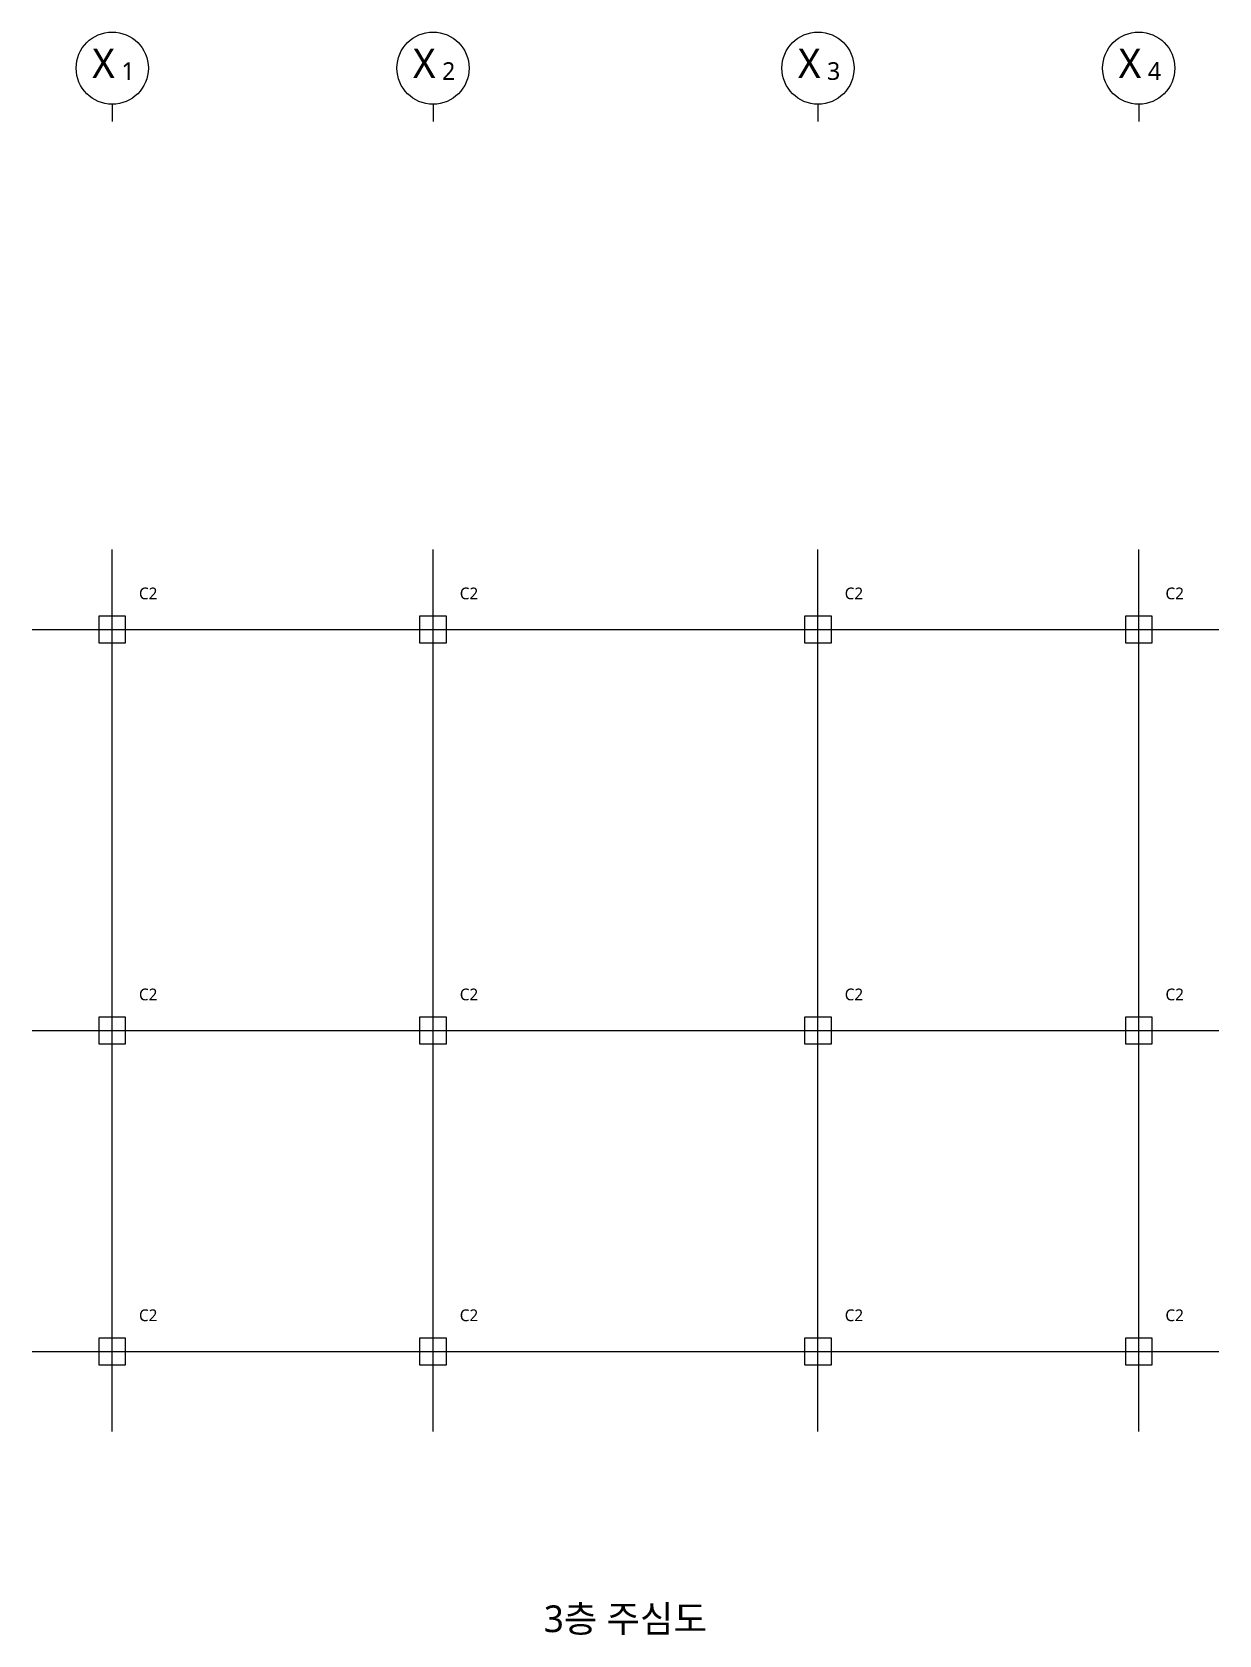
# Model space of a CAD drawing. Header units: millimetres. Extents: x -11175 to 201700, y -5303 to 124675.
# Drawn here: x 118500 to 140700, y -5303 to 24675 of the extents above; entities that cross this region are included whole.
import ezdxf
from ezdxf.enums import TextEntityAlignment as Align

# ---------------------------------------------------------------- set-up
doc = ezdxf.new("R2010")
doc.units = ezdxf.units.MM
for name, color, linetype in [('S-COLU', 7, 'Continuous'), ('S-GRID', 1, 'Continuous'), ('S-TITLE', 7, 'Continuous')]:
    doc.layers.add(name, color=color, linetype=linetype)
doc.styles.add('KOR', font='malgun.ttf')

msp = doc.modelspace()

# ---------------------------------------------------------------- texts
at = {"layer": 'DIM', "style": 'KOR'}
for s, height, p in [('X', 550, (119836, 24092)), ('X', 550, (125836, 24092)), ('X', 550, (133036, 24092)), ('X', 550, (139036, 24092)), ('1', 330, (120294, 23946)), ('2', 330, (126294, 23946)), ('3', 330, (133494, 23946)), ('4', 330, (139494, 23946))]:
    msp.add_text(s, height=height, dxfattribs=at).set_placement(p, align=Align.MIDDLE_CENTER)
at = {"layer": 'S-COLU', "style": 'KOR'}
for p in [(120500, 14000), (126500, 14000), (133700, 14000), (139700, 14000), (120500, 6500), (126500, 6500), (133700, 6500), (139700, 6500), (120500, 500), (126500, 500), (133700, 500), (139700, 500)]:
    msp.add_text('C2', height=220, dxfattribs=at).set_placement(p, align=Align.BOTTOM_LEFT)
at = {"layer": 'S-TITLE', "style": 'KOR'}
msp.add_text('3층 주심도', height=500, dxfattribs=at).set_placement((129600, -5000), align=Align.MIDDLE_CENTER)

# ---------------------------------------------------------------- linework, layer by layer
at = {"layer": 'DIM'}
for p, q in [((120000, 23325), (120000, 23004)), ((126000, 23325), (126000, 23004)), ((133200, 23325), (133200, 23004)), ((139200, 23325), (139200, 23004))]:
    msp.add_line(p, q, dxfattribs=at)
for centre in [(120000, 24000), (126000, 24000), (133200, 24000), (139200, 24000)]:
    msp.add_circle(centre, 675, dxfattribs=at)
at = {"layer": 'S-COLU'}
for points in [[(119750, 13250), (120250, 13250), (120250, 13750), (119750, 13750)], [(125750, 13250), (126250, 13250), (126250, 13750), (125750, 13750)], [(132950, 13250), (133450, 13250), (133450, 13750), (132950, 13750)], [(138950, 13250), (139450, 13250), (139450, 13750), (138950, 13750)], [(119750, 5750), (120250, 5750), (120250, 6250), (119750, 6250)], [(125750, 5750), (126250, 5750), (126250, 6250), (125750, 6250)], [(132950, 5750), (133450, 5750), (133450, 6250), (132950, 6250)], [(138950, 5750), (139450, 5750), (139450, 6250), (138950, 6250)], [(119750, -250), (120250, -250), (120250, 250), (119750, 250)], [(125750, -250), (126250, -250), (126250, 250), (125750, 250)], [(132950, -250), (133450, -250), (133450, 250), (132950, 250)], [(138950, -250), (139450, -250), (139450, 250), (138950, 250)]]:
    msp.add_lwpolyline(points, close=True, dxfattribs=at)
at = {"layer": 'S-GRID'}
for p, q in [((120000, -1500), (120000, 15000)), ((126000, -1500), (126000, 15000)), ((133200, -1500), (133200, 15000)), ((139200, -1500), (139200, 15000)), ((118500, 13500), (140700, 13500)), ((118500, 6000), (140700, 6000)), ((118500, 0), (140700, 0))]:
    msp.add_line(p, q, dxfattribs=at)

msp.set_redraw_order([(e.dxf.handle, doc.entitydb.next_handle()) for e in msp.query("TEXT MTEXT ATTDEF DIMENSION ARC_DIMENSION")])  # texts and dimensions are drawn at this point

doc.saveas('drawing.dxf')
